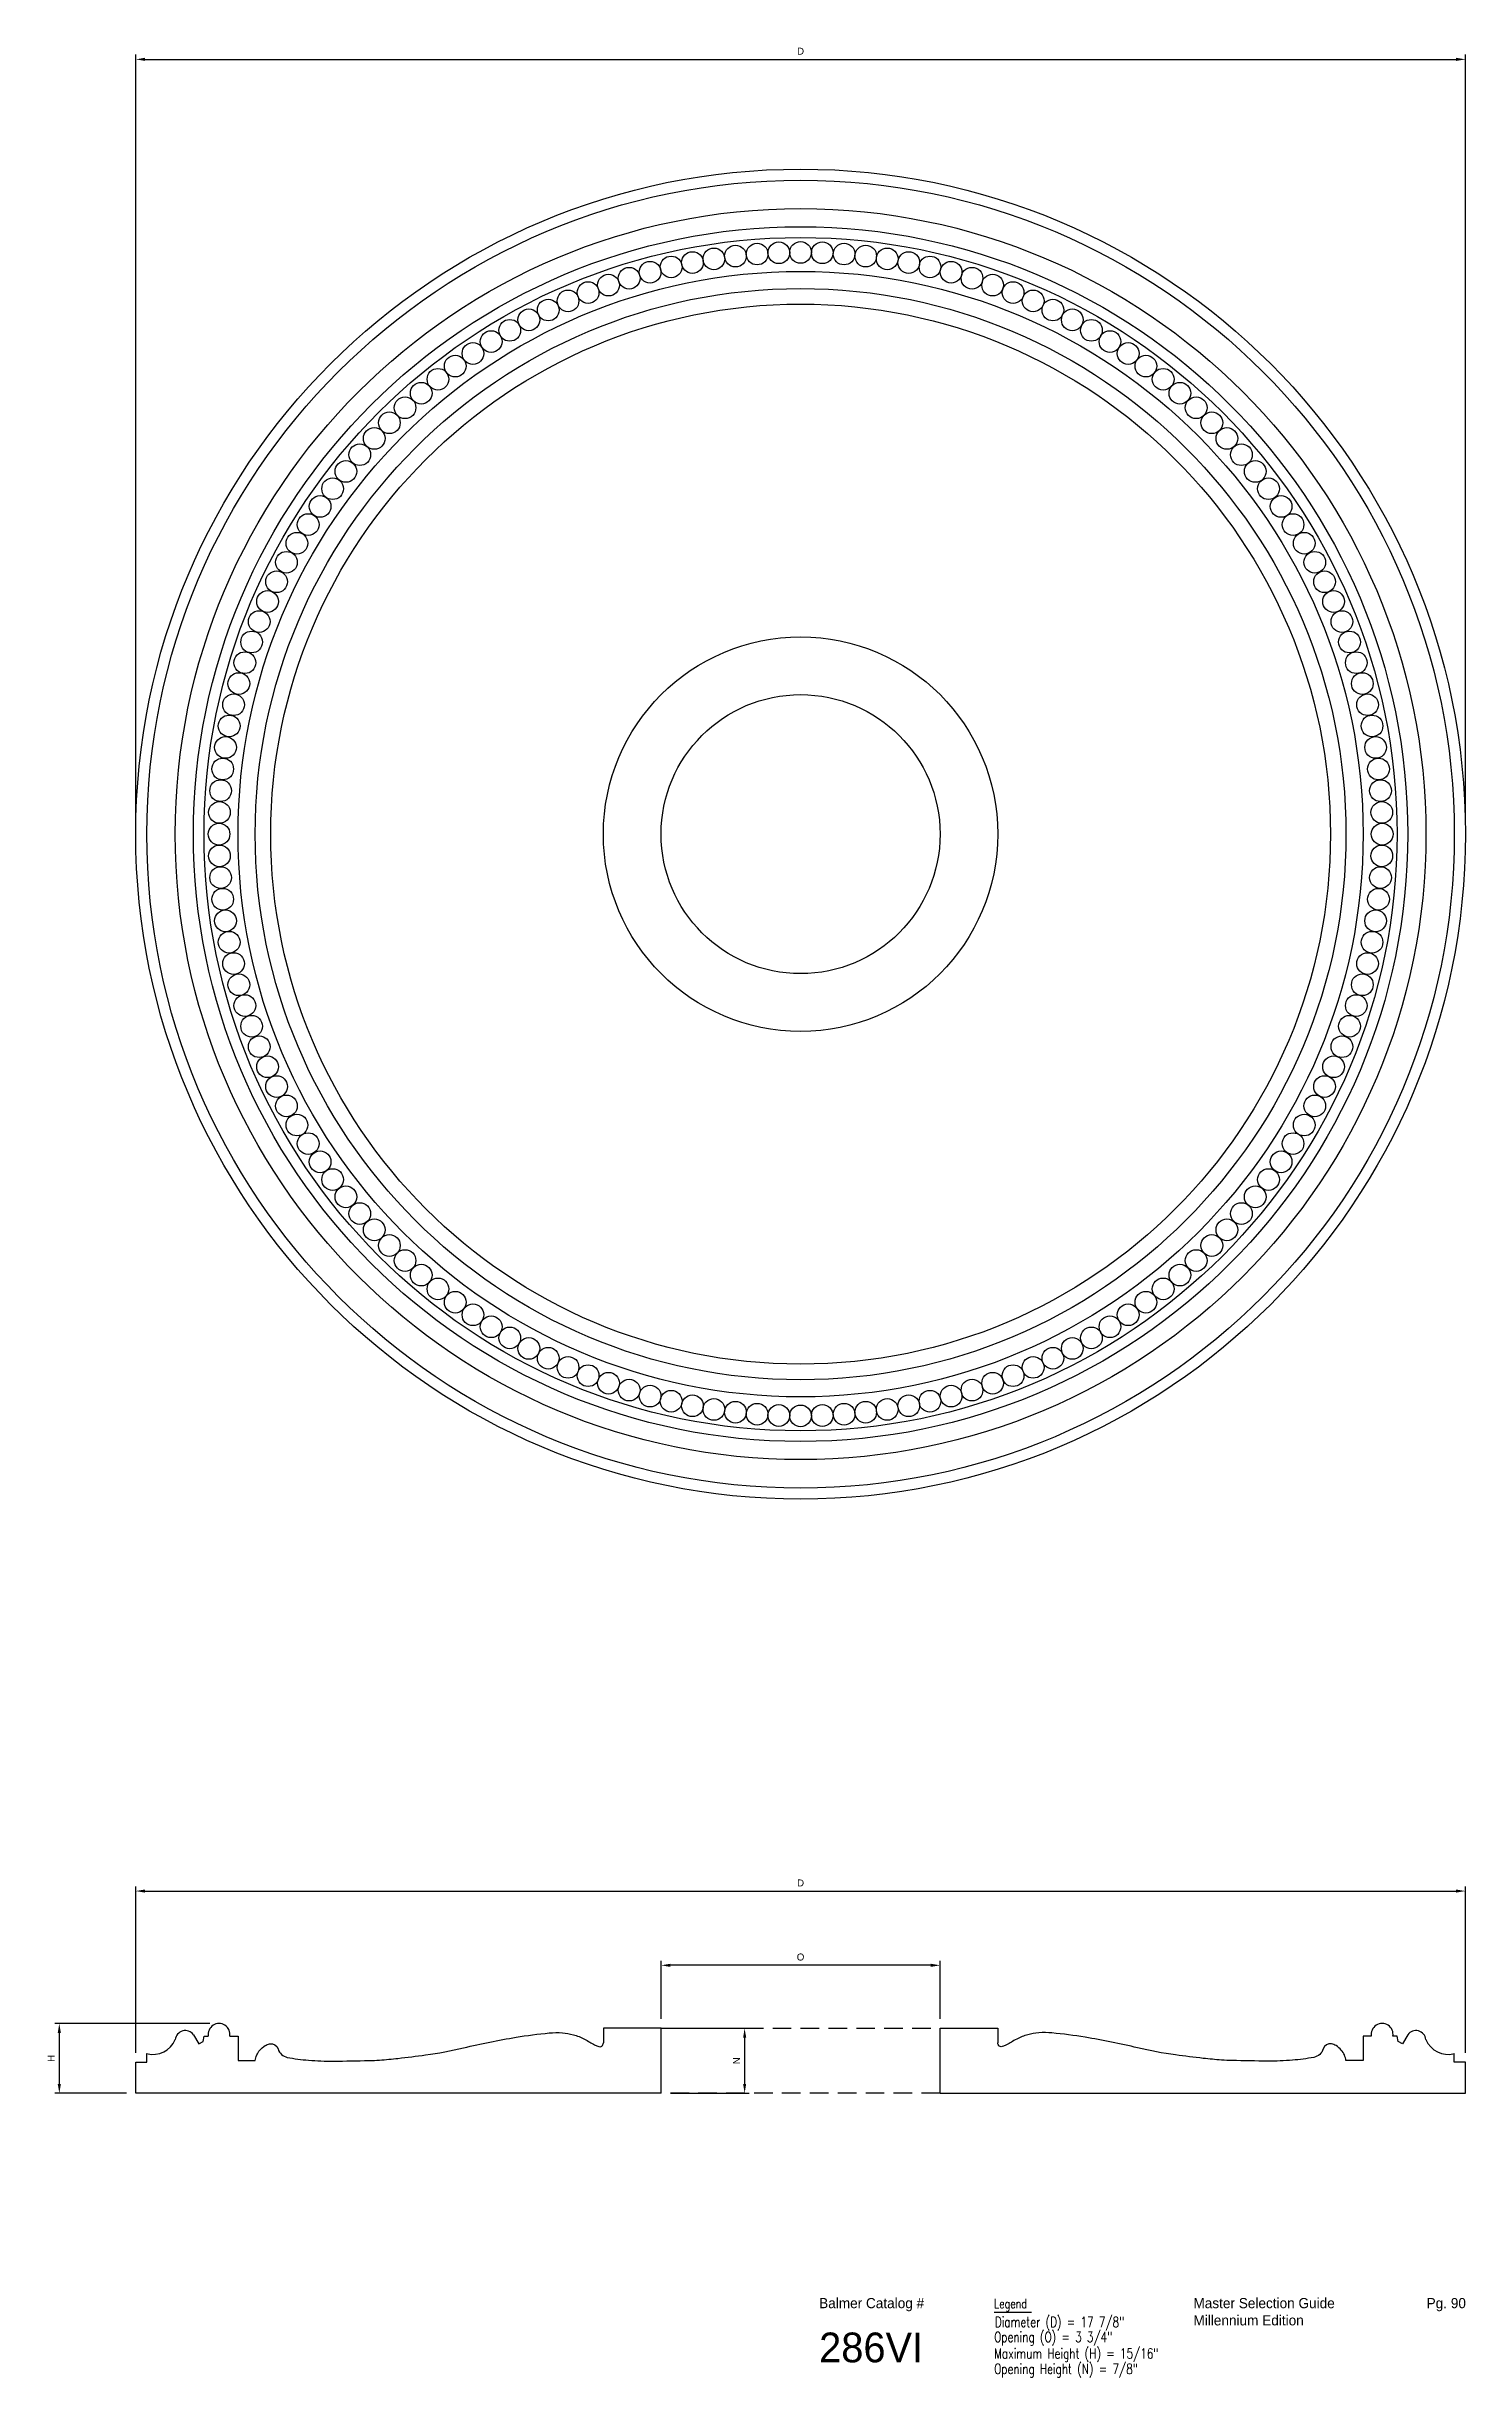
# Model space of a CAD drawing. Header units: millimetres. Extents: x 96 to 279, y 61 to 183.
# Drawn here: x 224.39 to 243.46, y 102.36 to 133.69 of the extents above; entities that cross this region are included whole.
import ezdxf

# ---------------------------------------------------------------- set-up
doc = ezdxf.new("R2010")
doc.units = ezdxf.units.MM
doc.linetypes.add('HIDDEN', pattern=[0.375, 0.25, -0.125])
doc.layers.add('DIMENSIONS', color=4, linetype='Continuous')
doc.styles.add('GENERLNARROW', font='ROMANS.shx', dxfattribs={"width": 0.75, "height": 0.068359})
doc.styles.add('ROMANS', font='TXT')
doc.styles.get("Standard").update_dxf_attribs({"font": 'arial.ttf'})
doc.dimstyles.new('BALMER1', dxfattribs={"dimscale": 0, "dimtxt": 0.09375, "dimasz": 0.125, "dimexe": 0.0625, "dimexo": 0.125, "dimgap": 0.0625, "dimtad": 1, "dimdec": 4, "dimlfac": -1, "dimzin": 3, "dimdsep": 46, "dimlunit": 4, "dimtxsty": 'Standard', "dimcen": 0.0625, "dimdle": 0.0625, "dimclrd": 256, "dimclre": 256, "dimclrt": 256, "dimadec": 0, "dimazin": 0, "dimtfac": 0.75, "dimtdec": 4, "dimtix": 1, "dimtmove": 2, "dimatfit": 3, "dimfxl": 1, "dimtolj": 1, "dimtzin": 3, "dimarcsym": 0})

msp = doc.modelspace()

# ---------------------------------------------------------------- blocks, each defined once
blk = doc.blocks.new('BALMERLEGEND')
at = {"layer": 'DIMENSIONS', "color": 7}
blk.add_line((2.375, 1.034), (2.876, 1.034), dxfattribs=at)
at = {"layer": 'DIMENSIONS', "color": 7, "style": 'ROMANS'}
for s, p in [('Balmer Catalog #', (0.023, 1.086)), ('Master Selection Guide', (5.055, 1.086)), ('Millennium Edition', (5.055, 0.855))]:
    blk.add_text(s, height=0.1367, dxfattribs=at).set_placement(p)
at = {"layer": 'DIMENSIONS', "color": 7, "style": 'GENERLNARROW', "width": 0.75}
blk.add_text('Legend', height=0.125, dxfattribs=at).set_placement((2.375, 1.085))
for tag, p in [('DIMENSION1', (2.386, 0.833)), ('DIMENSION2', (2.375, 0.63)), ('DIMENSION3', (2.375, 0.41)), ('EXTRA', (2.375, 0.202)), ('EXTRA', (2.375, -0.006))]:
    blk.add_attdef(tag, p, '', height=0.137, dxfattribs=at)
at = {"layer": 'DIMENSIONS', "color": 7, "style": 'ROMANS'}
for tag, p, height in [('PAGE#', (8.19, 1.086), 0.137), ('CATALOG#', (0.023, 0.359), 0.4)]:
    blk.add_attdef(tag, p, '', height=height, dxfattribs=at)
blk = doc.blocks.new('*D179')
at = {"layer": 'Defpoints', "color": 0, "transparency": 16777216}
for p in [(243.459, 133.515), (225.584, 123.102), (243.459, 123.102)]:
    blk.add_point(p, dxfattribs=at)
at = {"layer": 'DIMENSIONS', "lineweight": -2, "transparency": 16777216}
for p, q in [((225.584, 123.227), (225.584, 133.578)), ((225.709, 133.515), (243.334, 133.515)), ((243.459, 123.227), (243.459, 133.578))]:
    blk.add_line(p, q, dxfattribs=at)
at = {"layer": 'DIMENSIONS', "transparency": 16777216}
for points in [[(225.709, 133.536), (225.709, 133.494), (225.584, 133.515)], [(243.334, 133.536), (243.334, 133.494), (243.459, 133.515)]]:
    blk.add_solid(points, dxfattribs=at)
at = {"layer": 'DIMENSIONS', "transparency": 16777216, "insert": (234.521, 133.625), "char_height": 0.0938, "attachment_point": 5}
blk.add_mtext('\\A1;D', dxfattribs=at)
blk = doc.blocks.new('*D180')
at = {"layer": 'Defpoints', "color": 0, "transparency": 16777216}
for p in [(243.459, 108.898), (225.584, 106.597), (243.459, 106.597)]:
    blk.add_point(p, dxfattribs=at)
at = {"layer": 'DIMENSIONS', "lineweight": -2, "transparency": 16777216}
for p, q in [((225.584, 106.722), (225.584, 108.961)), ((225.709, 108.898), (243.334, 108.898)), ((243.459, 106.722), (243.459, 108.961))]:
    blk.add_line(p, q, dxfattribs=at)
at = {"layer": 'DIMENSIONS', "transparency": 16777216}
for points in [[(225.709, 108.919), (225.709, 108.877), (225.584, 108.898)], [(243.334, 108.919), (243.334, 108.877), (243.459, 108.898)]]:
    blk.add_solid(points, dxfattribs=at)
at = {"layer": 'DIMENSIONS', "transparency": 16777216, "insert": (234.521, 109.007), "char_height": 0.0938, "attachment_point": 5}
blk.add_mtext('\\A1;D', dxfattribs=at)
blk = doc.blocks.new('*D181')
at = {"layer": 'Defpoints', "color": 0, "transparency": 16777216}
for p in [(226.703, 107.117), (224.556, 106.18), (225.584, 106.18)]:
    blk.add_point(p, dxfattribs=at)
at = {"layer": 'DIMENSIONS', "lineweight": -2, "transparency": 16777216}
for p, q in [((226.578, 107.117), (224.494, 107.117)), ((224.556, 106.992), (224.556, 106.305)), ((225.459, 106.18), (224.494, 106.18))]:
    blk.add_line(p, q, dxfattribs=at)
at = {"layer": 'DIMENSIONS', "transparency": 16777216}
for points in [[(224.535, 106.992), (224.577, 106.992), (224.556, 107.117)], [(224.535, 106.305), (224.577, 106.305), (224.556, 106.18)]]:
    blk.add_solid(points, dxfattribs=at)
at = {"layer": 'DIMENSIONS', "transparency": 16777216, "insert": (224.447, 106.649), "char_height": 0.0938, "attachment_point": 5, "rotation": 90}
blk.add_mtext('\\A1;H', dxfattribs=at)
blk = doc.blocks.new('*D182')
at = {"layer": 'Defpoints', "color": 0, "transparency": 16777216}
for p in [(232.646, 107.054), (232.646, 106.18), (233.769, 106.18)]:
    blk.add_point(p, dxfattribs=at)
at = {"layer": 'DIMENSIONS', "lineweight": -2, "transparency": 16777216}
for p, q in [((232.771, 107.054), (233.832, 107.054)), ((233.769, 106.929), (233.769, 106.305)), ((232.771, 106.18), (233.832, 106.18))]:
    blk.add_line(p, q, dxfattribs=at)
at = {"layer": 'DIMENSIONS', "transparency": 16777216}
for points in [[(233.749, 106.929), (233.79, 106.929), (233.769, 107.054)], [(233.749, 106.305), (233.79, 106.305), (233.769, 106.18)]]:
    blk.add_solid(points, dxfattribs=at)
at = {"layer": 'DIMENSIONS', "transparency": 16777216, "insert": (233.66, 106.617), "char_height": 0.0938, "attachment_point": 5, "rotation": 90}
blk.add_mtext('\\A1;N', dxfattribs=at)
blk = doc.blocks.new('*D183')
at = {"layer": 'Defpoints', "color": 0, "transparency": 16777216}
for p in [(232.646, 107.9), (232.646, 107.054), (236.396, 107.054)]:
    blk.add_point(p, dxfattribs=at)
at = {"layer": 'DIMENSIONS', "lineweight": -2, "transparency": 16777216}
for p, q in [((232.646, 107.179), (232.646, 107.962)), ((236.271, 107.9), (232.771, 107.9)), ((236.396, 107.179), (236.396, 107.962))]:
    blk.add_line(p, q, dxfattribs=at)
at = {"layer": 'DIMENSIONS', "transparency": 16777216}
for points in [[(232.771, 107.921), (232.771, 107.879), (232.646, 107.9)], [(236.271, 107.921), (236.271, 107.879), (236.396, 107.9)]]:
    blk.add_solid(points, dxfattribs=at)
at = {"layer": 'DIMENSIONS', "transparency": 16777216, "insert": (234.521, 108.011), "char_height": 0.0938, "attachment_point": 5}
blk.add_mtext('\\A1;O', dxfattribs=at)

# ---------------------------------------------------------------- dimensions: what is measured, and where the dimension line sits
at = {"layer": 'DIMENSIONS'}
for base, p1, p2, text, picture, middle in [((243.45883, 133.51525), (225.58383, 123.10227), (243.45883, 123.10227), 'D', '*D179', (234.52133, 133.62462)), ((243.45883, 108.89812), (225.58383, 106.59678), (243.45883, 106.59678), 'D', '*D180', (234.52133, 109.00749)), ((232.64633, 107.89998), (236.39633, 107.05355), (232.64633, 107.05355), 'O', '*D183', (234.52133, 108.01099))]:
    dim = msp.add_linear_dim(base=base, p1=p1, p2=p2, text=text, dimstyle='BALMER1', override={"dimscale": 1}, dxfattribs=at)
    dim.commit()
    dim.dimension.update_dxf_attribs({"geometry": picture, "text_midpoint": middle})
for base, p1, p2, text, picture, middle in [((224.55604, 106.17996), (226.70305, 107.11728), (225.58383, 106.17996), 'H', '*D181', (224.44667, 106.64862)), ((233.7695, 106.17996), (232.64633, 107.05355), (232.64633, 106.17996), 'N', '*D182', (233.66012, 106.61675))]:
    dim = msp.add_linear_dim(base=base, p1=p1, p2=p2, angle=90, text=text, dimstyle='BALMER1', override={"dimscale": 1}, dxfattribs=at)
    dim.commit()
    dim.dimension.update_dxf_attribs({"geometry": picture, "text_midpoint": middle})

# ---------------------------------------------------------------- linework, layer by layer
for p, q in [((226.5025, 106.94752), (226.55753, 106.94752)), ((226.84858, 106.94752), (226.95865, 106.94752)), ((226.95865, 106.94752), (226.95865, 106.61852)), ((231.8703, 107.05355), (231.8703, 106.85816)), ((232.64633, 107.05355), (231.8703, 107.05355)), ((232.64633, 106.17996), (232.64633, 107.05355)), ((236.39633, 106.17996), (236.39633, 107.05355)), ((236.39633, 107.05355), (237.17236, 107.05355)), ((237.17236, 107.05355), (237.17236, 106.85816)), ((242.08401, 106.94752), (242.08401, 106.61852)), ((242.19409, 106.94752), (242.08401, 106.94752)), ((242.54016, 106.94752), (242.48513, 106.94752)), ((225.58383, 106.59678), (225.73261, 106.59678)), ((225.58383, 106.17996), (225.58383, 106.59678)), ((225.73261, 106.59678), (225.73261, 106.71294)), ((226.95865, 106.61852), (227.18912, 106.61852)), ((242.08401, 106.61852), (241.85354, 106.61852)), ((243.31005, 106.59678), (243.31005, 106.71294)), ((243.45883, 106.59678), (243.31005, 106.59678)), ((243.45883, 106.17996), (243.45883, 106.59678)), ((232.64633, 106.17996), (225.58383, 106.17996)), ((236.39633, 106.17996), (243.45883, 106.17996))]:
    msp.add_line(p, q)
at = {"linetype": 'HIDDEN'}
for p, q in [((232.64633, 107.05355), (236.39633, 107.05355)), ((236.39633, 106.17996), (232.64633, 106.17996))]:
    msp.add_line(p, q, dxfattribs=at)
at = {"flags": 128}
for points in [[(226.35883, 106.96653), (226.43119, 106.84322), (226.48798, 106.87677), (226.5025, 106.94752)], [(242.68384, 106.96653), (242.61147, 106.84322), (242.55468, 106.87677), (242.54016, 106.94752)]]:
    msp.add_lwpolyline(points, dxfattribs=at)
for points in [[(227.18912, 106.61852, -0.07212382), (227.21082, 106.69505, -0.0743922), (227.25237, 106.76005, -0.07045615), (227.32255, 106.82071, -0.0999316), (227.38376, 106.84466, -0.38042094), (227.496, 106.77534, 0.28096845), (227.62117, 106.66275, 0.02595914), (227.90693, 106.62458, 0.02238999), (228.24092, 106.61251, 0.0036021), (228.72072, 106.62012, 0.01222763), (228.86194, 106.62683, 0.00965714), (229.10875, 106.64942, 0.00640829), (229.47938, 106.6954, 0.02432952), (229.99159, 106.79119, -0.01762723), (230.69653, 106.93282, -0.01672262), (231.14139, 106.9908, -0.04212178), (231.31975, 106.99293, -0.05171178), (231.46633, 106.96692, -0.04789037), (231.61588, 106.90812, -0.02714976), (231.68796, 106.86641, 0.0309453), (231.75148, 106.83029, 0.03193606), (231.79413, 106.8127, 0.04600302), (231.82531, 106.80521, 0.25799279), (231.85065, 106.81479, 0.14035697), (231.8703, 106.85816)], [(241.85354, 106.61852, 0.07212382), (241.83184, 106.69505, 0.0743922), (241.79029, 106.76005, 0.07045615), (241.72011, 106.82071, 0.0999316), (241.6589, 106.84466, 0.38042094), (241.54666, 106.77534, -0.28096845), (241.42149, 106.66275, -0.02595914), (241.13573, 106.62458, -0.02238999), (240.80174, 106.61251, -0.0036021), (240.32194, 106.62012, -0.01222763), (240.18073, 106.62683, -0.00965714), (239.93391, 106.64942, -0.00640829), (239.56328, 106.6954, -0.02432952), (239.05107, 106.79119, 0.01762723), (238.34614, 106.93282, 0.01672262), (237.90127, 106.9908, 0.04212178), (237.72291, 106.99293, 0.05171178), (237.57633, 106.96692, 0.04789037), (237.42678, 106.90812, 0.02714976), (237.35471, 106.86641, -0.0309453), (237.29118, 106.83029, -0.03193606), (237.24853, 106.8127, -0.04600302), (237.21735, 106.80521, -0.25799279), (237.19201, 106.81479, -0.14035697), (237.17236, 106.85816)]]:
    msp.add_lwpolyline(points, format="xyb", dxfattribs=at)
for centre, radius in [((234.52133, 123.10227), 8.9375), ((234.52133, 123.10227), 8.78872), ((234.52133, 123.10227), 8.40647), ((234.52133, 123.10227), 8.1625), ((234.52133, 123.10227), 8.01883), ((233.35608, 130.83322), 0.14596), ((233.64596, 130.87138), 0.14596), ((233.93707, 130.89868), 0.14596), ((234.229, 130.91508), 0.14596), ((234.52133, 130.92054), 0.14596), ((234.81367, 130.91508), 0.14596), ((235.10559, 130.89868), 0.14596), ((235.3967, 130.87138), 0.14596), ((235.68658, 130.83322), 0.14596), ((234.52133, 123.10227), 7.56268), ((231.93912, 130.48181), 0.14596), ((232.21685, 130.5732), 0.14596), ((232.49781, 130.65414), 0.14596), ((232.7816, 130.72452), 0.14596), ((233.06782, 130.78424), 0.14596), ((235.97484, 130.78424), 0.14596), ((236.26106, 130.72452), 0.14596), ((236.54485, 130.65414), 0.14596), ((236.82581, 130.5732), 0.14596), ((237.10354, 130.48181), 0.14596), ((234.52133, 123.10227), 7.33221), ((231.39486, 130.2682), 0.14596), ((231.66499, 130.3801), 0.14596), ((237.37767, 130.3801), 0.14596), ((237.6478, 130.2682), 0.14596), ((234.52133, 123.10227), 7.12316), ((230.61219, 129.87309), 0.14596), ((230.8681, 130.01453), 0.14596), ((231.12911, 130.14629), 0.14596), ((237.91355, 130.14629), 0.14596), ((238.17457, 130.01453), 0.14596), ((238.43047, 129.87309), 0.14596), ((230.11714, 129.56203), 0.14596), ((230.36176, 129.72219), 0.14596), ((238.68091, 129.72219), 0.14596), ((238.92552, 129.56203), 0.14596), ((229.87868, 129.39284), 0.14596), ((239.16398, 129.39284), 0.14596), ((229.42157, 129.0283), 0.14596), ((229.64672, 129.21484), 0.14596), ((239.39595, 129.21484), 0.14596), ((239.62109, 129.0283), 0.14596), ((228.99297, 128.63062), 0.14596), ((229.20355, 128.83347), 0.14596), ((239.83911, 128.83347), 0.14596), ((240.04969, 128.63062), 0.14596), ((228.79013, 128.42005), 0.14596), ((240.25253, 128.42005), 0.14596), ((228.40876, 127.97688), 0.14596), ((228.5953, 128.20203), 0.14596), ((240.44736, 128.20203), 0.14596), ((240.63391, 127.97688), 0.14596), ((228.23076, 127.74492), 0.14596), ((240.8119, 127.74492), 0.14596), ((228.06157, 127.50646), 0.14596), ((240.98109, 127.50646), 0.14596), ((227.90141, 127.26184), 0.14596), ((241.14126, 127.26184), 0.14596), ((227.60907, 126.7555), 0.14596), ((227.75051, 127.01141), 0.14596), ((241.29216, 127.01141), 0.14596), ((241.43359, 126.7555), 0.14596), ((227.47731, 126.49449), 0.14596), ((241.56536, 126.49449), 0.14596), ((227.35539, 126.22873), 0.14596), ((241.68727, 126.22873), 0.14596), ((227.2435, 125.9586), 0.14596), ((241.79916, 125.9586), 0.14596), ((227.14179, 125.68448), 0.14596), ((234.52133, 123.10227), 2.65103), ((241.90087, 125.68448), 0.14596), ((227.0504, 125.40674), 0.14596), ((241.99226, 125.40674), 0.14596), ((226.89908, 124.842), 0.14596), ((226.96946, 125.12579), 0.14596), ((242.07321, 125.12579), 0.14596), ((242.14359, 124.842), 0.14596), ((226.83935, 124.55578), 0.14596), ((234.52133, 123.10227), 1.875), ((242.20331, 124.55578), 0.14596), ((226.79038, 124.26752), 0.14596), ((242.25228, 124.26752), 0.14596), ((226.75221, 123.97764), 0.14596), ((242.29045, 123.97764), 0.14596), ((226.72492, 123.68653), 0.14596), ((242.31775, 123.68653), 0.14596), ((226.70852, 123.3946), 0.14596), ((242.33414, 123.3946), 0.14596), ((226.70305, 123.10227), 0.14596), ((242.33961, 123.10227), 0.14596), ((226.70852, 122.80993), 0.14596), ((242.33414, 122.80993), 0.14596), ((226.72492, 122.51801), 0.14596), ((242.31775, 122.51801), 0.14596), ((226.75221, 122.2269), 0.14596), ((242.29045, 122.2269), 0.14596), ((226.79038, 121.93701), 0.14596), ((242.25228, 121.93701), 0.14596), ((226.83935, 121.64876), 0.14596), ((242.20331, 121.64876), 0.14596), ((226.89908, 121.36254), 0.14596), ((226.96946, 121.07875), 0.14596), ((242.07321, 121.07875), 0.14596), ((242.14359, 121.36254), 0.14596), ((227.0504, 120.79779), 0.14596), ((241.99226, 120.79779), 0.14596), ((227.14179, 120.52005), 0.14596), ((241.90087, 120.52005), 0.14596), ((227.2435, 120.24593), 0.14596), ((241.79916, 120.24593), 0.14596), ((227.35539, 119.9758), 0.14596), ((241.68727, 119.9758), 0.14596), ((227.47731, 119.71004), 0.14596), ((241.56536, 119.71004), 0.14596), ((227.60907, 119.44903), 0.14596), ((241.43359, 119.44903), 0.14596), ((227.75051, 119.19313), 0.14596), ((227.90141, 118.94269), 0.14596), ((241.14126, 118.94269), 0.14596), ((241.29216, 119.19313), 0.14596), ((228.06157, 118.69808), 0.14596), ((240.98109, 118.69808), 0.14596), ((228.23076, 118.45962), 0.14596), ((240.8119, 118.45962), 0.14596), ((228.40876, 118.22765), 0.14596), ((228.5953, 118.0025), 0.14596), ((240.44736, 118.0025), 0.14596), ((240.63391, 118.22765), 0.14596), ((228.79013, 117.78449), 0.14596), ((240.25253, 117.78449), 0.14596), ((228.99297, 117.57391), 0.14596), ((229.20355, 117.37107), 0.14596), ((239.83911, 117.37107), 0.14596), ((240.04969, 117.57391), 0.14596), ((229.42157, 117.17623), 0.14596), ((239.62109, 117.17623), 0.14596), ((229.64672, 116.98969), 0.14596), ((229.87868, 116.8117), 0.14596), ((239.16398, 116.8117), 0.14596), ((239.39595, 116.98969), 0.14596), ((230.11714, 116.6425), 0.14596), ((230.36176, 116.48234), 0.14596), ((238.68091, 116.48234), 0.14596), ((238.92552, 116.6425), 0.14596), ((230.61219, 116.33144), 0.14596), ((230.8681, 116.19001), 0.14596), ((238.17457, 116.19001), 0.14596), ((238.43047, 116.33144), 0.14596), ((231.12911, 116.05824), 0.14596), ((231.39486, 115.93633), 0.14596), ((231.66499, 115.82444), 0.14596), ((237.37767, 115.82444), 0.14596), ((237.6478, 115.93633), 0.14596), ((237.91355, 116.05824), 0.14596), ((231.93912, 115.72273), 0.14596), ((232.21685, 115.63133), 0.14596), ((232.49781, 115.55039), 0.14596), ((232.7816, 115.48001), 0.14596), ((236.26106, 115.48001), 0.14596), ((236.54485, 115.55039), 0.14596), ((236.82581, 115.63133), 0.14596), ((237.10354, 115.72273), 0.14596), ((233.06782, 115.42029), 0.14596), ((233.35608, 115.37131), 0.14596), ((233.64596, 115.33315), 0.14596), ((233.93707, 115.30585), 0.14596), ((234.229, 115.28946), 0.14596), ((234.52133, 115.28399), 0.14596), ((234.81367, 115.28946), 0.14596), ((235.10559, 115.30585), 0.14596), ((235.3967, 115.33315), 0.14596), ((235.68658, 115.37131), 0.14596), ((235.97484, 115.42029), 0.14596)]:
    msp.add_circle(centre, radius)
for centre, radius, start, end in [((225.8141, 107.02882), 0.32622, 255.535743, 337.214501), ((226.24922, 106.88738), 0.1352, 35.830969, 173.588076), ((226.70305, 106.97002), 0.14725, 351.210654, 188.789346), ((242.33961, 106.97002), 0.14725, 351.210654, 188.789346), ((242.79345, 106.88738), 0.1352, 6.411924, 144.169031), ((243.22857, 107.02882), 0.32622, 202.785499, 284.464257)]:
    msp.add_arc(centre, radius, start, end)

# ---------------------------------------------------------------- block references
at = {"layer": 'DIMENSIONS'}
ref = msp.add_blockref('BALMERLEGEND', (234.74774, 102.20574), dxfattribs=at)
ref.add_attrib('DIMENSION1', 'Diameter (D) = 17 7/8"', (237.13333, 103.03849), dxfattribs={"color": 7, "height": 0.1367188, "style": 'GENERLNARROW', "width": 0.75})
ref.add_attrib('DIMENSION2', 'Opening (O) = 3 3/4"', (237.12312, 102.83608), dxfattribs={"color": 7, "height": 0.1367188, "style": 'GENERLNARROW', "width": 0.75})
ref.add_attrib('DIMENSION3', 'Maximum Height (H) = 15/16"', (237.12312, 102.61554), dxfattribs={"color": 7, "height": 0.1367188, "style": 'GENERLNARROW', "width": 0.75})
ref.add_attrib('EXTRA', 'Opening Height (N) = 7/8"', (237.12312, 102.40758), dxfattribs={"color": 7, "height": 0.1367188, "style": 'GENERLNARROW', "width": 0.75})
ref.add_attrib('CATALOG#', '286VI', (234.77088, 102.56447), dxfattribs={"color": 7, "height": 0.4, "style": 'ROMANS'})
ref.add_attrib('PAGE#', 'Pg. 90', (242.93748, 103.29168), dxfattribs={"color": 7, "height": 0.1367, "style": 'ROMANS'})

msp.set_redraw_order([(e.dxf.handle, doc.entitydb.next_handle()) for e in msp.query("TEXT MTEXT ATTDEF DIMENSION ARC_DIMENSION")])  # texts and dimensions are drawn at this point

doc.saveas('drawing.dxf')
